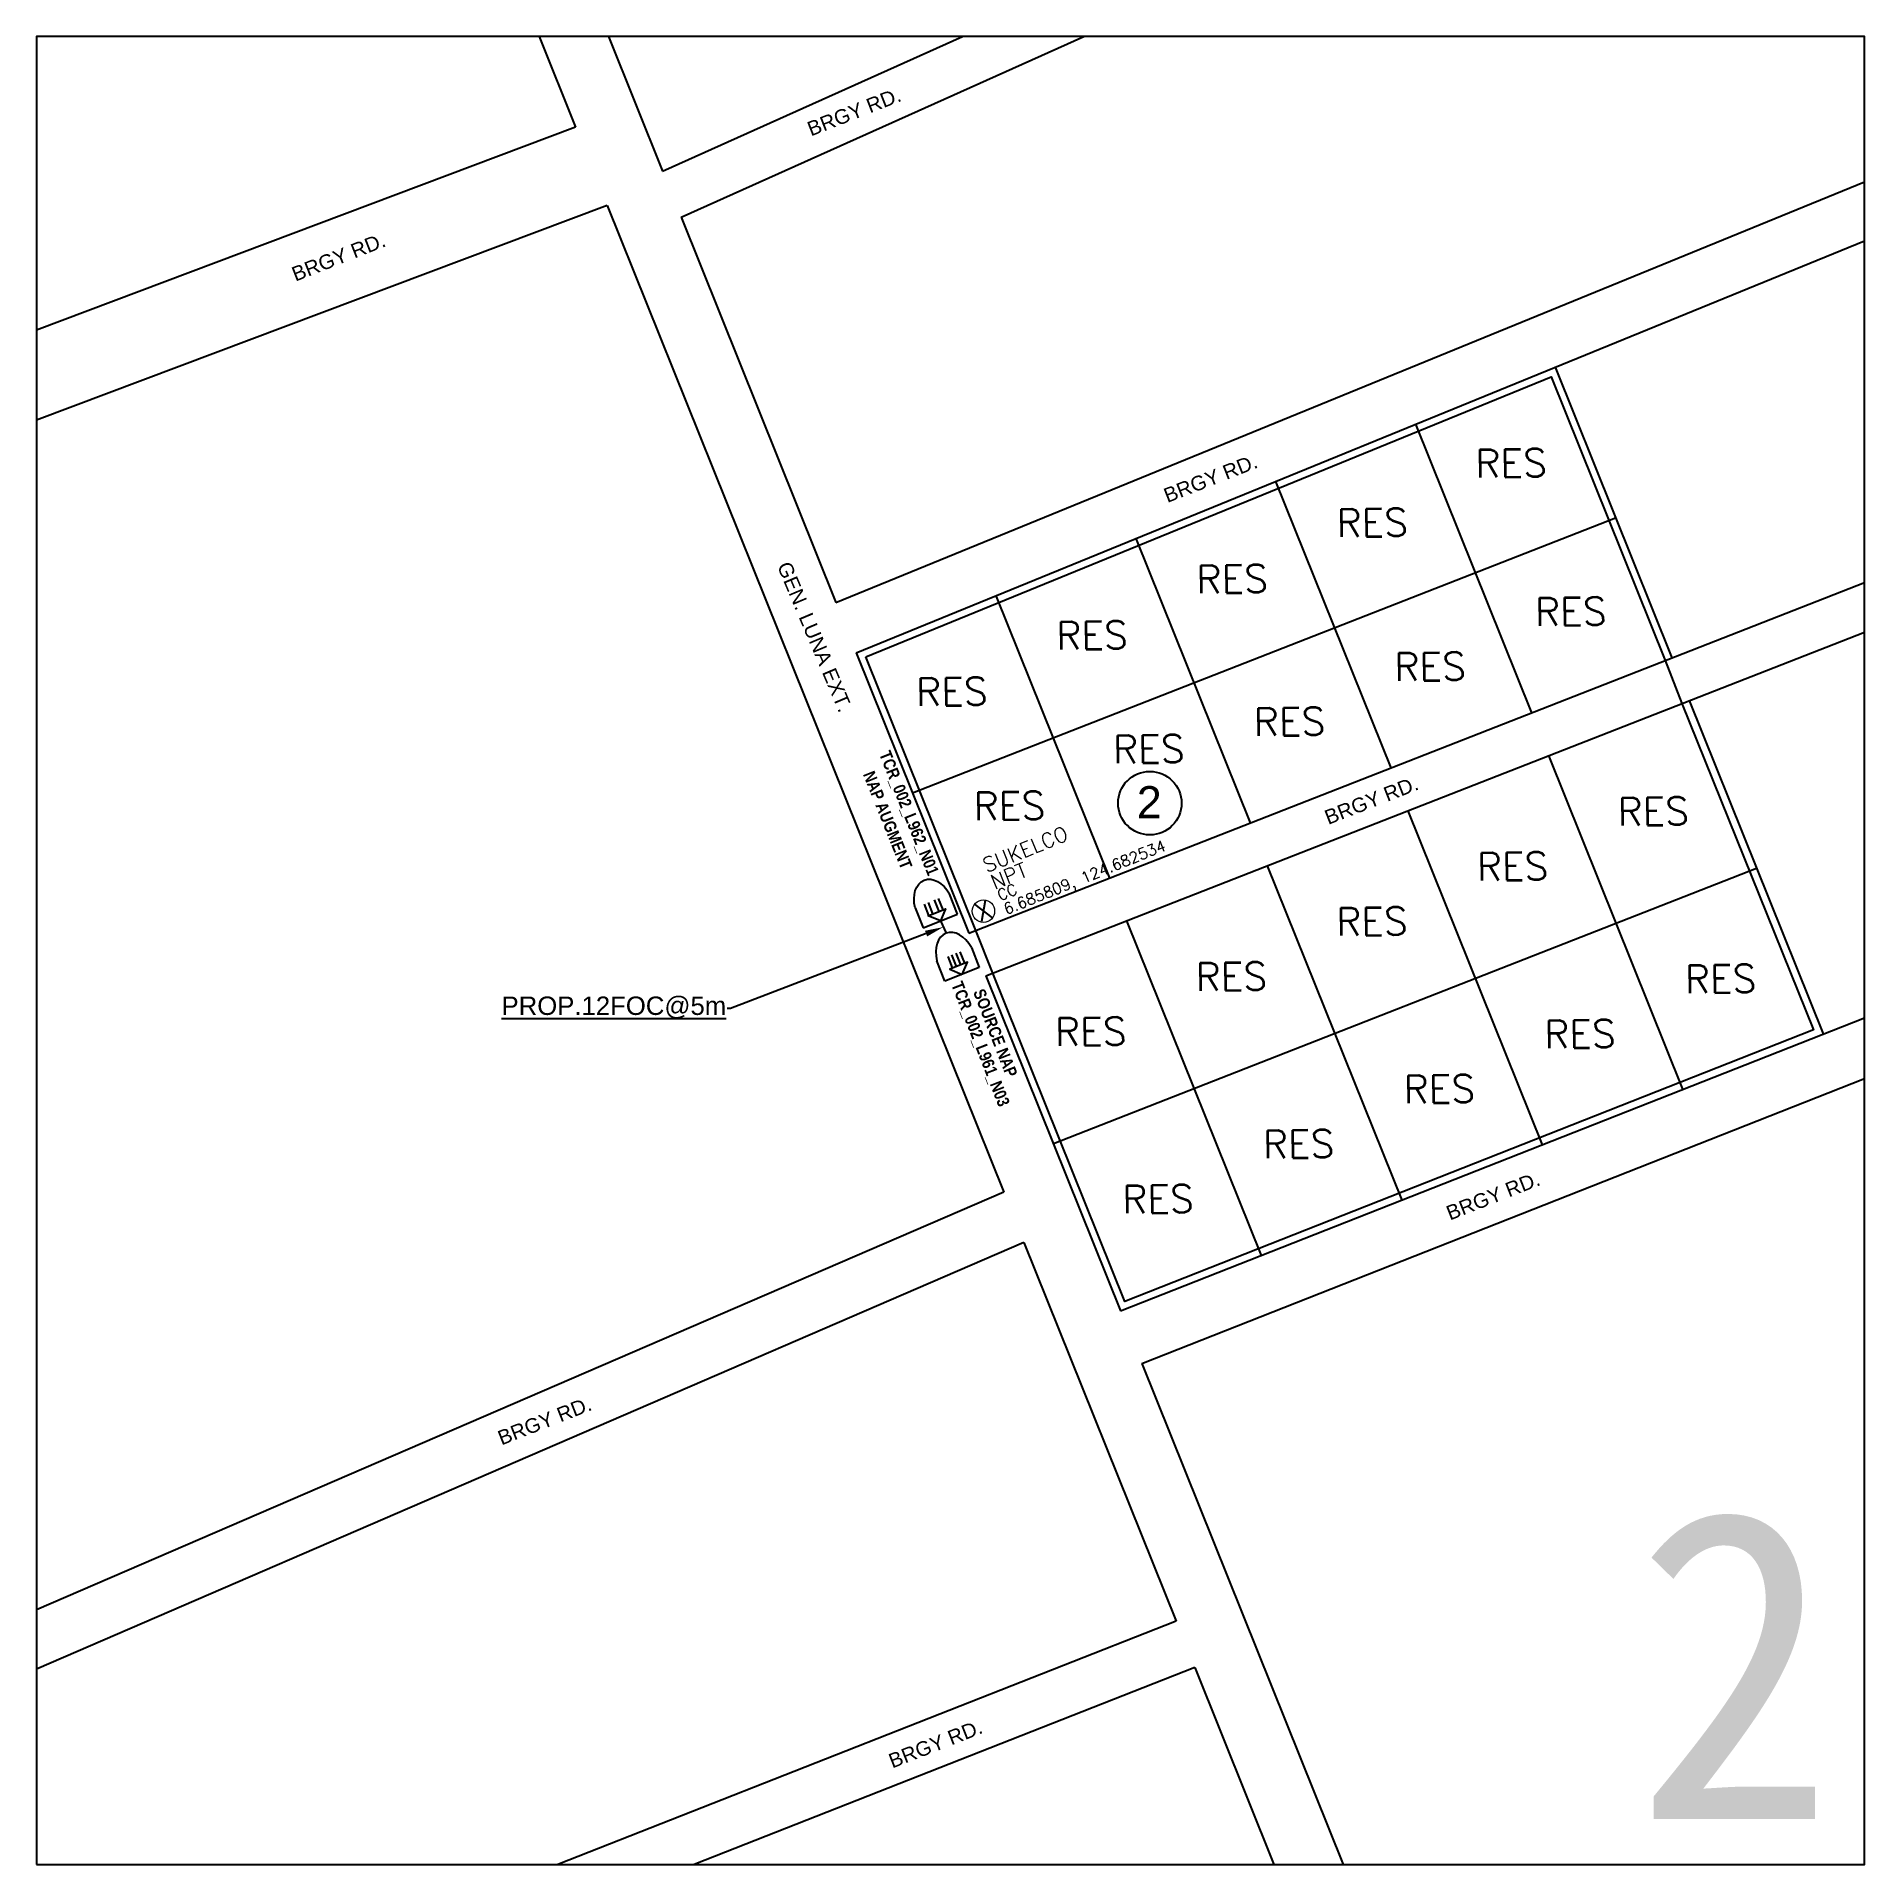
# Model space of a CAD drawing. Header units: metres. Extents: x 0 to 13977865, y -133221 to 11617873.
# Drawn here: x 13879497.7 to 13879696.4, y 745860 to 746058.6 of the extents above; entities that cross this region are included whole.
import ezdxf
from ezdxf import colors
from ezdxf.entities.mleader import LeaderData, LeaderLine
from ezdxf.enums import TextEntityAlignment as Align
from ezdxf.lldxf.tags import DXFTag
from ezdxf.math import Vec2, Vec3

# ---------------------------------------------------------------- set-up
doc = ezdxf.new("R2010")
doc.units = ezdxf.units.M
doc.header["$MEASUREMENT"] = 0
doc.linetypes.add('AERCAB', pattern=[3, 2, -1])
for name, color, linetype in [('1 CORE PRECONNECTED CABLE', 10, 'Continuous'), ('4', 7, 'Continuous'), ('EXPOLE', 7, 'Continuous'), ('GRIDS', 251, 'Continuous'), ('LOT BOUNDARY', 8, 'Continuous'), ('NAP', 6, 'Continuous'), ('NAP BOUNDARY', 5, 'NAP_BOUNDARY'), ('NEW NAP', 1, 'Continuous'), ('P-AERIAL_FOC', 1, 'AERCAB'), ('p-mh', 1, 'Continuous'), ('RTA', 7, 'Continuous'), ('STREET NAME', 2, 'Continuous'), ('t-block', 7, 'Continuous'), ('X-MERALCO-MANILA', 5, 'Continuous'), ('x-mh', 5, 'Continuous'), ('X-POLE', 5, 'Continuous')]:
    doc.layers.add(name, color=color, linetype=linetype)
doc.styles.add('BOLD', font='swisscbo.ttf')
doc.styles.add('ROMANS', font='romans')
doc.styles.add('SIMPLEX', font='simplex')
doc.styles.get("Standard").update_dxf_attribs({"font": 'arial.ttf'})
doc.styles.add('样式 1', font='SimSun.ttf')
tags = doc.linetypes.add('NAP_BOUNDARY', pattern='A,3,-1,["NAP",Standard,S=0.4,R=0,X=-0.73,Y=-0.2],-0.6', length=4.6).pattern_tags.tags
tags[6] = DXFTag(74, 10)

msp = doc.modelspace()

# ---------------------------------------------------------------- texts
at = {"layer": 'LOT BOUNDARY', "char_height": 3.024, "width": 55.2712, "attachment_point": 2, "rotation": 0.6682, "style": 'ROMANS'}
for insert in [(13879657.95, 746013.81), (13879642.86, 746007.34), (13879627.64, 746001.22), (13879664.43, 745997.68), (13879612.41, 745995.1), (13879649.15, 745991.7), (13879597.18, 745988.98), (13879633.87, 745985.72), (13879618.58, 745982.74), (13879603.44, 745976.57), (13879673.39, 745975.97), (13879658.11, 745969.99), (13879642.83, 745964.01), (13879627.55, 745958.02), (13879680.71, 745957.77), (13879612.27, 745952.04), (13879665.43, 745951.78), (13879650.15, 745945.8), (13879634.86, 745939.82), (13879619.58, 745933.84)]:
    msp.add_mtext('RES', dxfattribs=dict(at, insert=insert))
at = {"layer": 'STREET NAME', "attachment_point": 1}
for s, insert, char_height, rotation in [('BRGY RD.', (13879581.31, 746049.26), 1.584, 21.3638), ('BRGY RD.', (13879525.29, 746033.48), 1.584, 21.3638), ('BRGY RD.', (13879620.04, 746009.43), 1.584, 21.3638), ('GEN. LUNA EXT.', (13879579.64, 746001.76), 1.5842, 292.9071), ('BRGY RD.', (13879637.52, 745974.45), 1.584, 21.3638), ('BRGY RD.', (13879650.74, 745931.46), 1.584, 21.3638), ('BRGY RD.', (13879547.68, 745907.02), 1.584, 21.3638), ('BRGY RD.', (13879590.15, 745871.92), 1.584, 21.3638)]:
    msp.add_mtext_dynamic_manual_height_columns(s, width=24.9774, gutter_width=7.92, heights=[0], dxfattribs=dict(at, insert=insert, char_height=char_height, rotation=rotation))
at = {"layer": 't-block', "insert": (13879682.23, 745898.47), "char_height": 33.4924, "width": 97.0509, "attachment_point": 2, "style": '样式 1'}
msp.add_mtext('\\pxsm0.9;{\\W0.95;2}', dxfattribs=at)

# ---------------------------------------------------------------- blocks, each defined once
blk = doc.blocks.new('EPOLE')
at = {"layer": 'X-MERALCO-MANILA', "lineweight": 0, "ltscale": 0.5}
blk.add_circle((0.01, -0.05), 1.52, dxfattribs=at)
at = {"layer": 'EXPOLE', "color": 5, "style": 'SIMPLEX'}
blk.add_text('X', height=2.5, rotation=359.1747, dxfattribs=at).set_placement((0, -0.03), align=Align.MIDDLE)
at = {"layer": 'EXPOLE', "style": 'SIMPLEX'}
blk.add_attdef('POLNO', (1.78, -1.04), '', height=2, dxfattribs=at)
blk = doc.blocks.new('RTA')
at = {"layer": 'RTA', "color": 5}
blk.add_circle((13970732.37, 788197.14), 3.45, dxfattribs=at)
blk.add_attdef('#', text='', height=3.49).set_placement((13970732.31, 788195.5), align=Align.CENTER)
blk = doc.blocks.new('AS-BUILT NAP')
at = {"layer": '4', "color": 5, "linetype": 'Continuous'}
for p, q in [((-2.09, -2.57), (-2.06, 2.46)), ((-2.06, 2.46), (0.89, 2.44)), ((0.86, -2.59), (-2.09, -2.57))]:
    blk.add_line(p, q, dxfattribs=at)
for points in [[(-2.08, -0.06), (-0.81, -1.34), (-0.8, 1.21), (-2.08, -0.06)], [(-0.8, 0.82), (0.88, 0.81)], [(-0.8, 0.25), (0.88, 0.24)], [(-0.81, -0.95), (0.87, -0.96)], [(-0.8, -0.38), (0.87, -0.39)]]:
    blk.add_lwpolyline(points, dxfattribs=at)
blk.add_ellipse((0.2, -0.07), major_axis=(3.7, -0.02), ratio=0.690295, start_param=4.896406, end_param=7.669965, dxfattribs=at)
at = {"style": 'BOLD'}
for tag, p in [('QCY18', (-0.85, 7.25)), ('MHNO', (-0.85, 4.89))]:
    blk.add_attdef(tag, text='', height=1.65, rotation=359.6755, dxfattribs=at).set_placement(p, align=Align.BOTTOM_CENTER)
at = {"color": 5, "style": 'BOLD'}
blk.add_attdef('MHTYPE', text='', height=1.65, rotation=359.6755, dxfattribs=at).set_placement((-0.86, 2.41), align=Align.BOTTOM_CENTER)
blk = doc.blocks.new('CONVERGE NAP PROPOSED')
at = {"layer": 'NEW NAP', "linetype": 'Continuous'}
for p, q in [((-184.38, -218.01), (-181.43, -218.01)), ((-184.38, -223.03), (-184.38, -218.01)), ((-181.43, -223.03), (-184.38, -223.03))]:
    blk.add_line(p, q, dxfattribs=at)
for points in [[(-184.38, -220.52), (-183.11, -221.79), (-183.11, -219.25), (-184.38, -220.52)], [(-183.11, -219.63), (-181.43, -219.63)], [(-183.11, -220.21), (-181.43, -220.21)], [(-183.11, -221.11), (-181.43, -221.11)], [(-183.11, -221.69), (-181.43, -221.69)]]:
    blk.add_lwpolyline(points, dxfattribs=at)
blk.add_ellipse((-182.11, -220.52), major_axis=(3.7, 0), ratio=0.690295, start_param=4.896406, end_param=7.669965, dxfattribs=at)
at = {"layer": 'p-mh', "style": 'SIMPLEX'}
for tag, p in [('MHNO', (-183.18, -215.57)), ('MHTYPE', (-183.18, -218.04))]:
    blk.add_attdef(tag, text='', height=1.65, dxfattribs=at).set_placement(p, align=Align.BOTTOM_CENTER)
blk = doc.blocks.new('Dummy NAP')
at = {"layer": 'P-AERIAL_FOC', "linetype": 'Continuous'}
for points in [[(-1214.51, 1596.99), (-1226.52, 1596.99, 1), (-1226.52, 1585.23), (-1214.51, 1585.23, 1)], [(-1214.51, 1596.22), (-1226.52, 1596.22, 1), (-1226.52, 1586), (-1214.51, 1586, 1)]]:
    blk.add_lwpolyline(points, format="xyb", close=True, dxfattribs=at)
for points in [[(-1222.08, 1596.22), (-1222.95, 1586.81), (-1212.04, 1590.95), (-1222.08, 1596.22)], [(-1221.93, 1587.2), (-1222.03, 1586.24), (-1210.95, 1590.95), (-1221, 1596.22), (-1221.05, 1595.68)]]:
    blk.add_lwpolyline(points, dxfattribs=at)
at = {"layer": 'P-AERIAL_FOC', "insert": (-1226.67, 1593.25), "char_height": 4.612, "attachment_point": 1}
blk.add_mtext_dynamic_manual_height_columns('DN', width=166.2529, gutter_width=23.06, heights=[0], dxfattribs=at)
at = {"layer": 'P-AERIAL_FOC', "color": 250}
for tag, p in [('HOMINGPLAID', (-1245.87, 1607.27)), ('SITEPLAID', (-1240.78, 1602.45)), ('C0D0', (-1231.6, 1597.35))]:
    blk.add_attdef(tag, p, '', height=4.61, dxfattribs=at)

# ---------------------------------------------------------------- linework, layer by layer
at = {"color": 0}
for points in [[(13879552.36, 746058.64), (13879556.32, 746048.78)], [(13879559.89, 746058.64), (13879565.76, 746044.03)], [(13879565.76, 746044.03), (13879598.35, 746058.64)], [(13879567.78, 746039.01), (13879611.55, 746058.64)], [(13879556.32, 746048.78), (13879497.74, 746026.74)], [(13879584.6, 745997.16), (13879696.36, 746042.84)], [(13879559.73, 746040.3), (13879497.74, 746016.97)], [(13879559.73, 746040.3), (13879602.83, 745933.07)], [(13879567.78, 746039.01), (13879584.6, 745997.16)], [(13879586.8, 745991.67), (13879696.36, 746036.45)], [(13879599.04, 745961.22), (13879696.36, 745999.32)], [(13879600.91, 745956.58), (13879696.36, 745993.94)], [(13879586.8, 745991.67), (13879599.04, 745961.22)], [(13879600.91, 745956.58), (13879615.54, 745920.17)], [(13879615.54, 745920.17), (13879696.36, 745952.03)], [(13879617.83, 745914.47), (13879696.36, 745945.43)], [(13879602.83, 745933.07), (13879497.74, 745887.67)], [(13879605.03, 745927.6), (13879497.74, 745881.25)], [(13879605.03, 745927.6), (13879621.57, 745886.45)], [(13879617.83, 745914.47), (13879639.72, 745860.02)], [(13879621.57, 745886.45), (13879554.37, 745860.02)], [(13879623.59, 745881.41), (13879569.21, 745860.02)], [(13879623.59, 745881.41), (13879632.19, 745860.02)]]:
    msp.add_lwpolyline(points, dxfattribs=at)
at = {"layer": 'GRIDS', "color": 4, "linetype": 'Continuous', "transparency": 33554687}
msp.add_lwpolyline([(13879497.74, 745860.02), (13879696.36, 745860.02), (13879696.36, 746058.64), (13879497.74, 746058.64)], close=True, dxfattribs=at)
at = {"layer": 'LOT BOUNDARY'}
for points in [[(13879662.76, 746022.72), (13879675.45, 745991.13)], [(13879647.57, 746016.51), (13879660.17, 745985.15)], [(13879632.38, 746010.3), (13879644.89, 745979.17)], [(13879592.92, 745976.45), (13879669.33, 746006.36)], [(13879617.19, 746004.09), (13879629.61, 745973.19)], [(13879602.03, 745997.79), (13879614.33, 745967.2)], [(13879677.32, 745986.49), (13879691.88, 745950.27)], [(13879662.04, 745980.51), (13879676.61, 745944.25)], [(13879646.76, 745974.52), (13879661.34, 745938.23)], [(13879608.23, 745938.37), (13879684.63, 745968.29)], [(13879631.47, 745968.54), (13879646.08, 745932.21)], [(13879616.19, 745962.56), (13879630.81, 745926.19)]]:
    msp.add_lwpolyline(points, dxfattribs=at)
at = {"layer": 'NAP BOUNDARY'}
msp.add_lwpolyline([(13879587.84, 745991.23), (13879662.32, 746021.67), (13879674.71, 745990.84), (13879676.53, 745986.18), (13879690.83, 745950.71), (13879615.99, 745921.21), (13879601.65, 745956.88), (13879599.79, 745961.52)], close=True, dxfattribs=at)
at = {"layer": 'P-AERIAL_FOC'}
msp.add_lwpolyline([(13879595.97, 745962.55), (13879596.57, 745961.2)], dxfattribs=at)

# ---------------------------------------------------------------- block references
ref = msp.add_blockref('Dummy NAP', (2919622.89, -134460.51), dxfattribs=dict(xscale=0.7974615441699047, yscale=0.7974615441699047, zscale=0.7974615441699047, rotation=1.431649339285902))
ref.add_attrib('MHTYPE', 'NAP AUGMENT', dxfattribs={"color": 1, "height": 1.3157, "rotation": 1.1072, "style": 'BOLD'}).set_placement((13977857.1, 786666.32), align=Align.BOTTOM_CENTER)
ref.add_attrib('MHTYPE', 'PLM_002_C01_D04', dxfattribs={"color": 1, "height": 1.3157, "rotation": 1.1072, "style": 'BOLD'}).set_placement((13977857.73, 786663.81), align=Align.BOTTOM_CENTER)
at = {"layer": 'NAP', "color": 1}
ref = msp.add_blockref('AS-BUILT NAP', (13879597.65, 745958.27), dxfattribs=dict(at, xscale=0.8000000000000015, yscale=0.8000000000000015, zscale=0.8000000000000015, rotation=111.5554593022758))
ref.add_attrib('MHNO', 'TCR_002_L961_N03', dxfattribs={"layer": 'p-mh', "color": 5, "height": 1.3199, "rotation": 291.231, "style": 'BOLD'}).set_placement((13879599.34, 745948.8), align=Align.BOTTOM_CENTER)
ref.add_attrib('MHTYPE', 'SOURCE NAP', dxfattribs={"layer": 'p-mh', "color": 5, "height": 1.32, "rotation": 291.231, "style": 'BOLD'}).set_placement((13879600.95, 745949.99), align=Align.BOTTOM_CENTER)
at = {"layer": 'NEW NAP'}
ref = msp.add_blockref('CONVERGE NAP PROPOSED', (13879704.82, 746165.1), dxfattribs=dict(at, xscale=-0.8000000000000009, yscale=0.8, zscale=0.8000000000000002, rotation=291.8458867440829))
ref.add_attrib('MHTYPE', 'TCR_002_L962_N01', dxfattribs={"layer": 'p-mh', "color": 0, "height": 1.3199, "rotation": 291.8459, "style": 'BOLD'}).set_placement((13879591.58, 745973.88), align=Align.BOTTOM_CENTER)
ref.add_attrib('MHNO', 'NAP AUGMENT', dxfattribs={"layer": 'x-mh', "color": 0, "height": 1.3199, "rotation": 291.8459, "style": 'BOLD'}).set_placement((13879589.25, 745973.11), align=Align.BOTTOM_CENTER)
at = {"layer": 'RTA'}
msp.add_blockref('RTA', (-91113.66, -42221.8), dxfattribs=at).add_auto_attribs({'#': '2'})
at = {"layer": 'X-POLE'}
ref = msp.add_blockref('EPOLE', (13879600.61, 745963.64), dxfattribs=dict(at, xscale=0.8000000000000006, yscale=0.8000000000000006, zscale=0.8000000000000006, rotation=22.04846689538865))
ref.add_attrib('OWNER', 'SUKELCO', (13879600.97, 745967.76), dxfattribs={"color": 7, "height": 1.6, "rotation": 22.0485, "style": 'SIMPLEX'})
ref.add_attrib('POLNO', 'NPT', (13879601.82, 745965.94), dxfattribs={"color": 7, "height": 1.6, "rotation": 22.0485, "style": 'SIMPLEX'})
ref.add_attrib('TYPE', 'CC', (13879602.43, 745964.71), dxfattribs={"color": 7, "height": 1.2, "rotation": 22.0485, "style": 'SIMPLEX'})
ref.add_attrib('DA', '6.685809, 124.682534', (13879603.12, 745963.21), dxfattribs={"color": 7, "height": 1.2, "rotation": 22.0485, "style": 'SIMPLEX'})

msp.set_redraw_order([(e.dxf.handle, doc.entitydb.next_handle()) for e in msp.query("TEXT MTEXT ATTDEF DIMENSION ARC_DIMENSION")])  # texts and dimensions are drawn at this point

# ---------------------------------------------------------------- leaders
at = {"layer": '1 CORE PRECONNECTED CABLE', "transparency": 33554687}
ml = msp.add_multileader_mtext('Standard', dxfattribs=at)
ml.set_content('{\\LPROP.12FOC@5m}', color=256)
ml.set_leader_properties()
ml.build(insert=Vec2(0, 0))
ml.multileader.update_dxf_attribs({"dogleg_length": 0.36, "arrow_head_size": 2})
ctx = ml.context
ctx.base_point, ctx.char_height, ctx.arrow_head_size, ctx.landing_gap_size, ctx.plane_origin = Vec3(13879548.56, 745953.04), 2, 2, 0.09, Vec3(13879629.51, 745946.34)
ctx.text_align_type = 2
notes = []
notes.append((ctx, [(1, (1, 1, 0), (13879573.13, 745953.04), (-1, 0), 0.36, [(0, [(13879596.27, 745961.88)], 0, [])])]))
ctx.mtext.insert, ctx.mtext.alignment, ctx.mtext.flow_direction = Vec3(13879572.68, 745954.33), 3, 5
for ctx, leaders in notes:
    for number, flags, end, landing, length, lines in leaders:
        leader = LeaderData()
        leader.index, (leader.has_last_leader_line, leader.has_dogleg_vector, leader.attachment_direction) = number, flags
        leader.last_leader_point, leader.dogleg_vector, leader.dogleg_length = Vec3(end), Vec3(landing), length
        for number, points, colour, breaks in lines:
            line = LeaderLine()
            line.index, line.vertices, line.color, line.breaks = number, Vec3.list(points), colors.encode_raw_color(colour), breaks
            leader.lines.append(line)
        ctx.leaders.append(leader)

doc.saveas('drawing.dxf')
